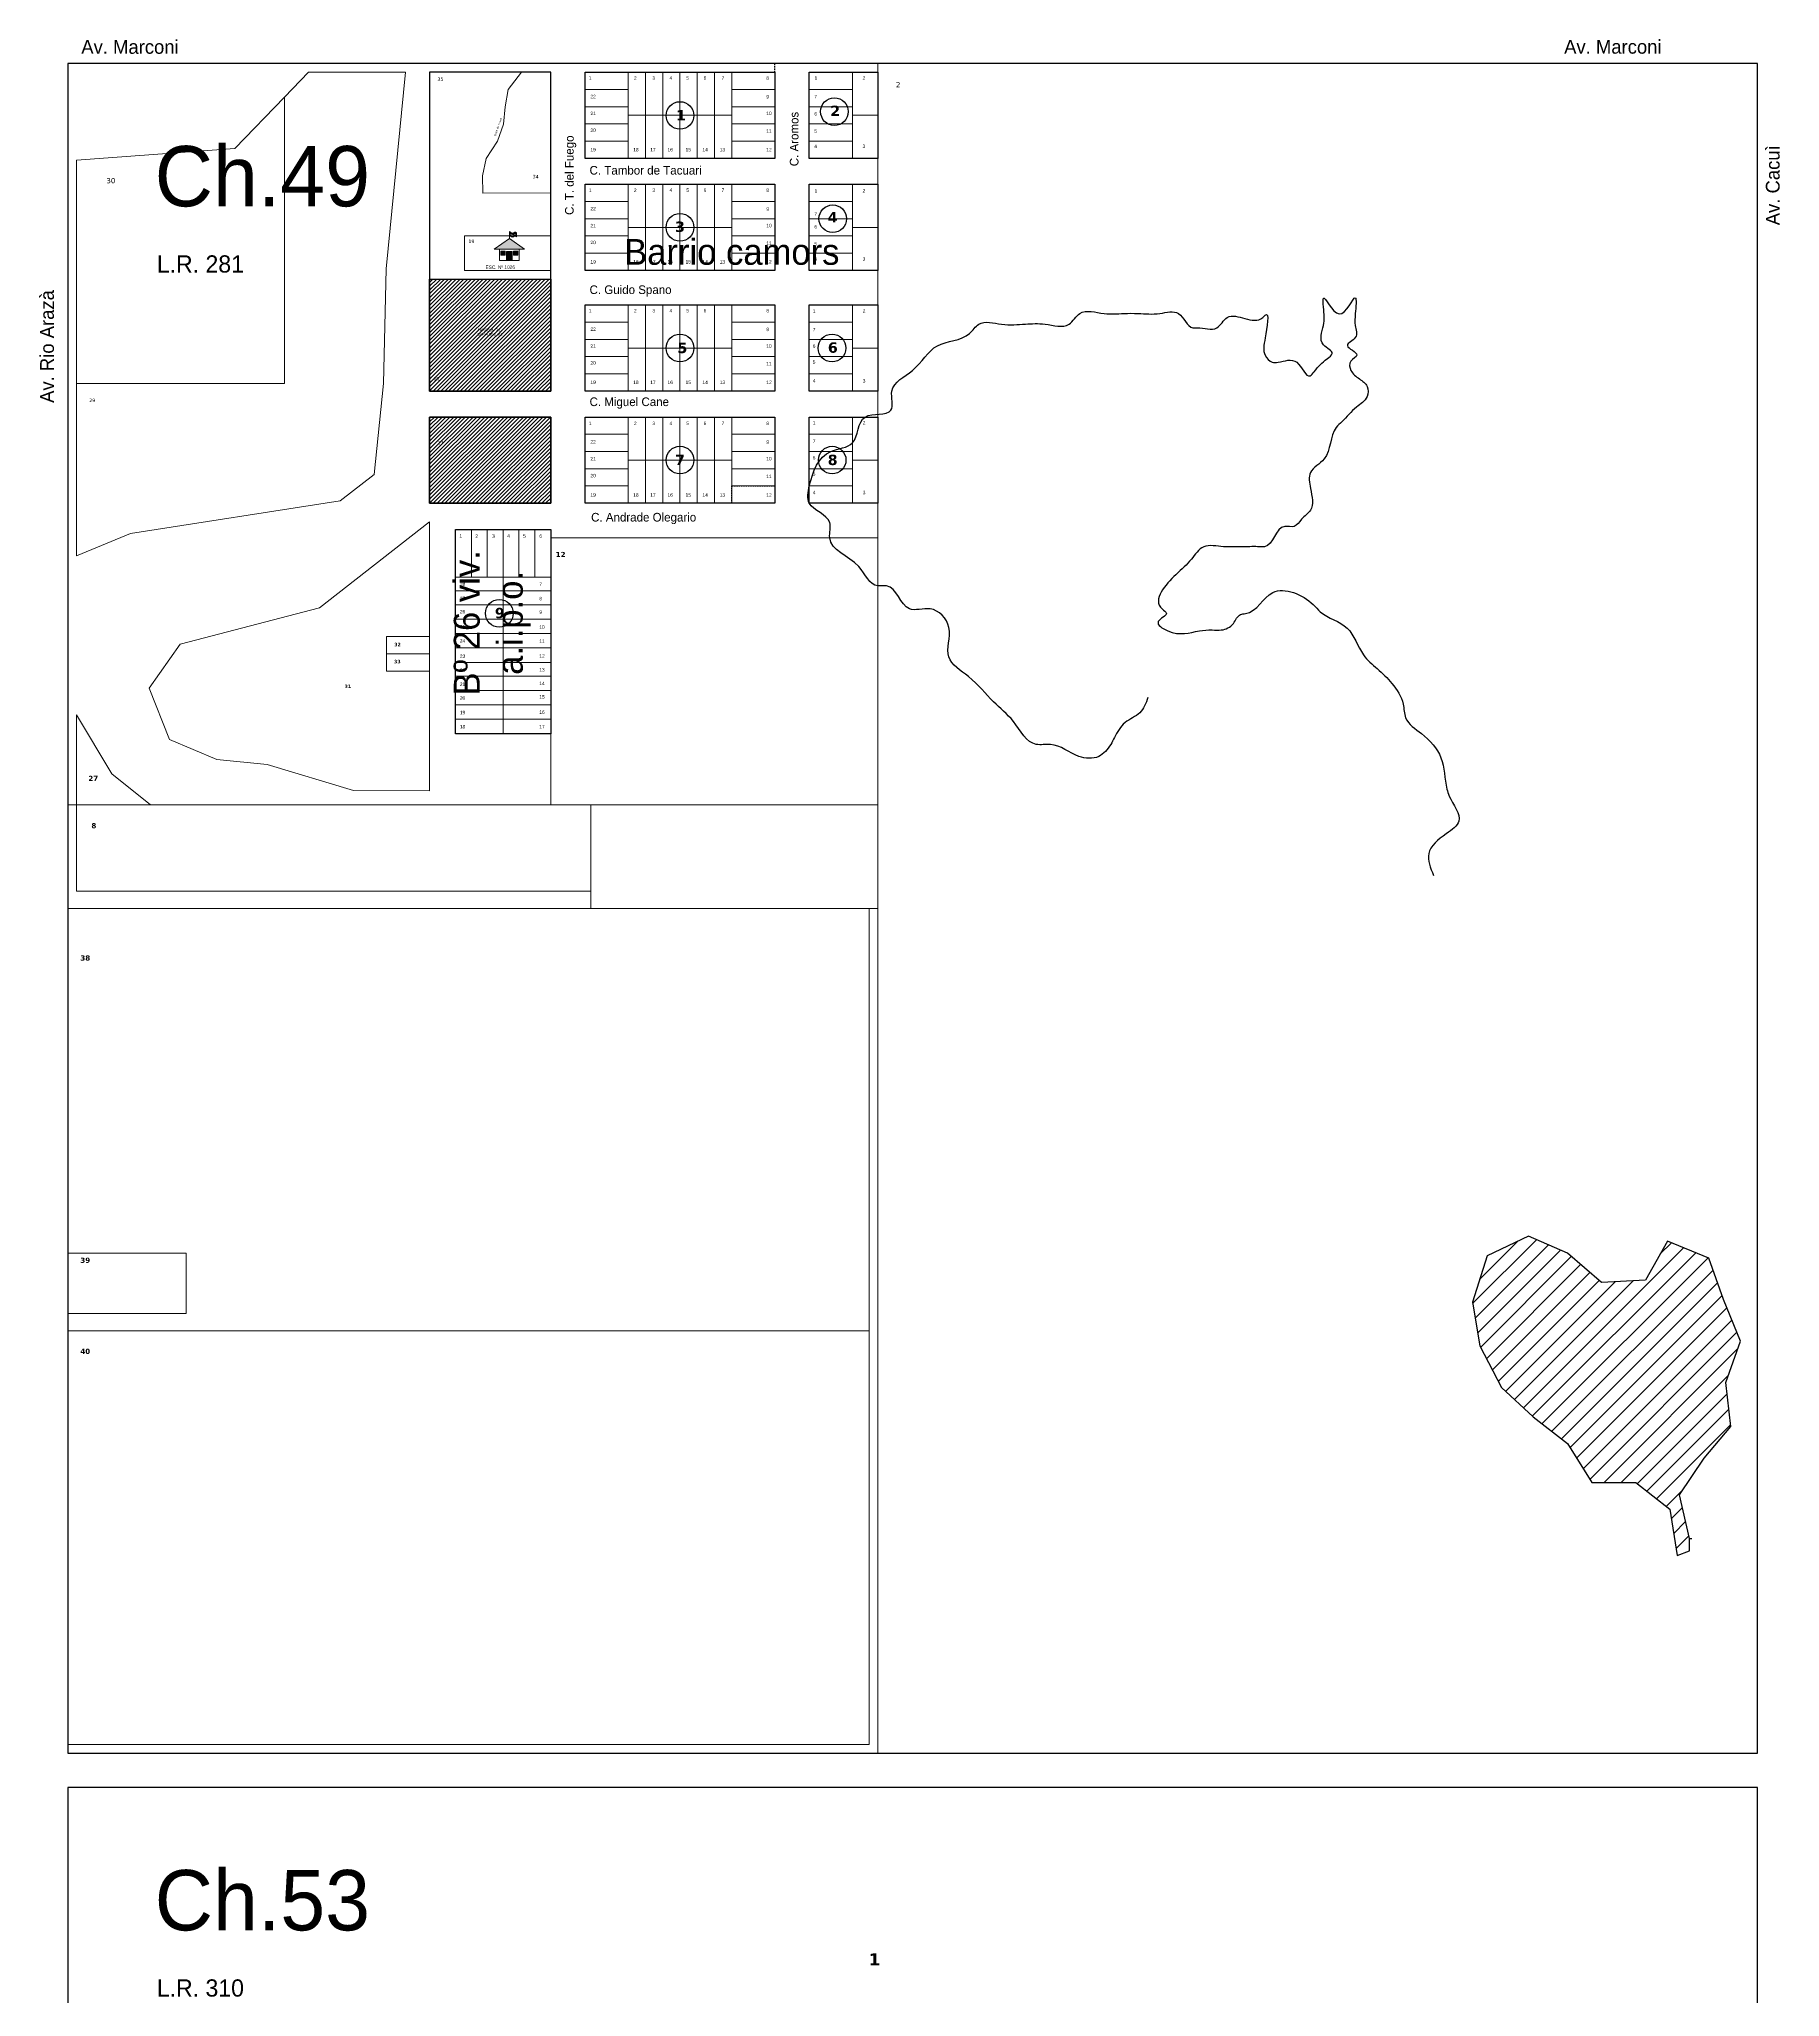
# Model space of a CAD drawing. Header units: millimetres. Extents: x 0 to 6558, y 60 to 10727.
# Drawn here: x 183 to 1193, y 5274 to 6409 of the extents above; entities that cross this region are included whole.
import ezdxf

# ---------------------------------------------------------------- set-up
doc = ezdxf.new("R2010")
doc.units = ezdxf.units.MM
doc.linetypes.add('ACAD_ISO03W100', pattern=[30, 12, -18])
doc.linetypes.add('JIS_02_0.7', pattern=[1.35, 0.75, -0.6])
for name, color, linetype, lineweight in [('0 LAGUNA', 140, 'Continuous', 30), ('0 NOMBRE DE BARRIOS', 251, 'Continuous', 35), ('0 N° CHACRAS', 253, 'Continuous', 35), ('0 N° DE PARCELA', 255, 'Continuous', 25), ('0 SIG - PARCELAS', 252, 'Continuous', 18), ('EQUIPAMIENTOS', 10, 'Continuous', 18), ('parcelas proyectadas anegabbles', 251, 'ACAD_ISO03W100', 30)]:
    doc.layers.add(name, color=color, linetype=linetype, lineweight=lineweight)
for name, color, linetype in [('0 NOMBRE DE CALLES', 255, 'Continuous'), ('0 N° DE MANZANA', 255, 'Continuous'), ('0 Nº DE LOTE', 251, 'Continuous'), ('0 SIG - CHACRAS', 253, 'Continuous'), ('0 SIG - MANZANAS', 253, 'Continuous'), ('TERRENO MUNICIPAL', 10, 'Continuous')]:
    doc.layers.add(name, color=color, linetype=linetype)
doc.styles.get("Standard").update_dxf_attribs({"font": 'arial.ttf'})
doc.styles.add('STYLE1', font='arial.ttf')
pattern_1 = [(45, (-322.4474, 5693.1154), (-1.122532, 1.122532), [])]

# ---------------------------------------------------------------- blocks, each defined once
blk = doc.blocks.new('ESCUELA')
at = {"linetype": 'Continuous'}
blk.add_hatch(color=256, dxfattribs=at).paths.add_polyline_path([(15.5, 33.6), (-29.1, 64.4), (-73.8, 33.6)])
h = blk.add_hatch(color=130, dxfattribs=at)
edge = h.paths.add_edge_path()
edge.add_spline(control_points=[(-7.8, 81.5), (-10.1, 82.8), (-13.9, 84.9), (-19.3, 77.2), (-24.9, 81.8), (-29.1, 85.3)], knot_values=[0, 0, 0, 0, 2.102185, 3.349937, 7.23201, 7.23201, 7.23201, 7.23201], degree=3, periodic=0)
edge.add_line((-29.1, 85.3), (-29.1, 81.5))
edge.add_spline(control_points=[(-29.1, 81.5), (-24.9, 78), (-19.3, 73.4), (-13.9, 81.1), (-10.1, 79), (-7.8, 77.7)], knot_values=[0, 0, 0, 0, 3.882072, 5.129825, 7.23201, 7.23201, 7.23201, 7.23201], degree=3, periodic=0)
edge.add_line((-7.8, 77.7), (-7.8, 81.5))
edge = h.paths.add_edge_path()
edge.add_spline(control_points=[(-7.8, 73.4), (-10.1, 74.7), (-13.9, 76.8), (-19.3, 69.1), (-24.9, 73.7), (-29.1, 77.2)], knot_values=[0, 0, 0, 0, 2.102185, 3.349937, 7.23201, 7.23201, 7.23201, 7.23201], degree=3, periodic=0)
edge.add_line((-29.1, 77.2), (-29.1, 73.8))
edge.add_spline(control_points=[(-29.1, 73.8), (-24.9, 70.3), (-19.3, 65.7), (-13.9, 73.5), (-10.1, 71.3), (-7.8, 70)], knot_values=[0, 0, 0, 0, 3.882072, 5.129825, 7.23201, 7.23201, 7.23201, 7.23201], degree=3, periodic=0)
edge.add_line((-7.8, 70), (-7.8, 73.4))
h = blk.add_hatch(color=256, dxfattribs=at)
h.paths.add_polyline_path([(-53.8, 27.3), (-53.8, 16.3), (-41.6, 16.3), (-41.6, 27.3)])
h.paths.add_polyline_path([(-21.1, 26.9), (-37.1, 26.9), (-37.1, 0), (-21.1, 0)])
h.paths.add_polyline_path([(-4.4, 27.3), (-16.7, 27.3), (-16.7, 16.3), (-4.4, 16.3)])
for p, q in [((-29.1, 64.4), (-73.8, 33.6)), ((-29.1, 64.4), (-29.1, 85.3)), ((-29.1, 64.4), (15.5, 33.6)), ((-73.8, 33.6), (15.5, 33.6))]:
    blk.add_line(p, q, dxfattribs=at)
at = {"color": 130, "linetype": 'Continuous'}
blk.add_line((-7.8, 81.5), (-7.8, 70), dxfattribs=at)
at = {"linetype": 'Continuous'}
blk.add_lwpolyline([(0, 33.6), (0, 0), (-58.2, 0), (-58.2, 33.6)], dxfattribs=at)
for points in [[(-53.8, 27.3), (-41.6, 27.3), (-41.6, 16.3), (-53.8, 16.3)], [(-37.1, 26.9), (-21.1, 26.9), (-21.1, 0), (-37.1, 0)], [(-4.4, 27.3), (-16.7, 27.3), (-16.7, 16.3), (-4.4, 16.3)]]:
    blk.add_lwpolyline(points, close=True, dxfattribs=at)
at = {"color": 130, "linetype": 'Continuous'}
for points in [[(-29.1, 85.3), (-17.4, 80.6), (-14.4, 83.2), (-7.8, 81.5)], [(-29.1, 81.5), (-17.4, 76.8), (-14.4, 79.4), (-7.8, 77.7)], [(-29.1, 77.2), (-17.4, 72.5), (-14.4, 75.1), (-7.8, 73.4)], [(-29.1, 73.8), (-17.4, 69.1), (-14.4, 71.8), (-7.8, 70)]]:
    blk.add_spline(points, degree=3, dxfattribs=at)

msp = doc.modelspace()

# ---------------------------------------------------------------- hatches: boundary and pattern name
at = {"layer": '0 LAGUNA'}
h = msp.add_hatch(dxfattribs=at)
h.set_pattern_fill('JIS_WOOD', color=256, scale=10, style=0)
h.set_pattern_definition([(45, (-1248.972, -257.768), (-5, 5), [])])
h.paths.add_polyline_path([(1161.595, 5630.054), (1170.08, 5654.095), (1160.181, 5678.135), (1151.696, 5702.176), (1127.656, 5712.075), (1114.928, 5689.448), (1089.474, 5688.034), (1069.676, 5705.004), (1047.05, 5714.903), (1023.009, 5703.59), (1014.524, 5676.721), (1018.767, 5651.266), (1031.494, 5627.226), (1049.878, 5610.256), (1069.676, 5594.701), (1083.817, 5572.075), (1109.272, 5572.075), (1129.07, 5556.519), (1133.312, 5529.65), (1140.383, 5532.479), (1140.383, 5539.549), (1134.726, 5565.004), (1148.868, 5586.216), (1164.423, 5604.6)])
at = {"layer": 'TERRENO MUNICIPAL'}
h = msp.add_hatch(dxfattribs=at)
h.set_pattern_fill('ANSI31', color=256, scale=0.5)
h.set_pattern_definition(pattern_1)
h.paths.add_polyline_path([(409.779, 6270.105), (479.979, 6270.105), (479.979, 6205.105), (409.779, 6205.105)])
h = msp.add_hatch(dxfattribs=at)
h.set_pattern_fill('ANSI31', color=256, scale=0.5)
h.set_pattern_definition(pattern_1)
h.paths.add_polyline_path([(409.779, 6190.105), (479.979, 6190.105), (479.979, 6140.105), (409.779, 6140.105)])

# ---------------------------------------------------------------- linework, layer by layer
at = {"layer": '0 LAGUNA'}
msp.add_lwpolyline([(1140.383, 5539.549), (1134.726, 5565.004), (1148.868, 5586.216), (1164.423, 5604.6), (1161.595, 5630.054), (1170.08, 5654.095), (1160.181, 5678.135), (1151.696, 5702.176), (1127.656, 5712.075), (1114.928, 5689.448), (1089.474, 5688.034), (1069.676, 5705.004), (1047.05, 5714.903), (1023.009, 5703.59), (1014.524, 5676.721), (1018.767, 5651.266), (1031.494, 5627.226), (1049.878, 5610.256), (1069.676, 5594.701), (1083.817, 5572.075), (1109.272, 5572.075), (1129.07, 5556.519), (1133.312, 5529.65), (1140.383, 5532.479), (1140.383, 5539.549), (1141.797, 5539.549)], dxfattribs=at)
msp.add_lwpolyline([(1140.383, 5539.549), (1134.726, 5565.004), (1148.868, 5586.216), (1164.423, 5604.6), (1161.595, 5630.054), (1170.08, 5654.095), (1160.181, 5678.135), (1151.696, 5702.176), (1127.656, 5712.075), (1114.928, 5689.448), (1089.474, 5688.034), (1069.676, 5705.004), (1047.05, 5714.903), (1023.009, 5703.59), (1014.524, 5676.721), (1018.767, 5651.266), (1031.494, 5627.226), (1049.878, 5610.256), (1069.676, 5594.701), (1083.817, 5572.075), (1109.272, 5572.075), (1129.07, 5556.519), (1133.312, 5529.65), (1140.383, 5532.479), (1140.383, 5539.549), (1141.797, 5539.549)], dxfattribs=at)
msp.add_spline([(826.353, 6027.442), (821.711, 6018.565), (813.076, 6012.816), (806.933, 6004.189), (804.779, 6000.177), (797.802, 5993.2), (786.378, 5993.2), (769.88, 6000.177), (761.632, 6000.177), (748.312, 6013.497), (736.894, 6024.915), (722.307, 6039.502), (710.89, 6050.919), (710.89, 6068.021), (700.097, 6078.815), (688.027, 6078.815), (674.715, 6092.127), (669.779, 6092.127), (658.608, 6103.298), (641.801, 6120.105), (641.801, 6128.891), (629.979, 6140.105), (629.979, 6150.105), (642.479, 6170.105), (654.979, 6175.105), (662.379, 6190.105), (677.319, 6194), (677.875, 6205.105), (689.863, 6217.093), (704.227, 6231.457), (722.926, 6238.583), (728.318, 6243.975), (741.482, 6243.975), (755.286, 6243.975), (766.708, 6243.975), (780.667, 6243.975), (786.85, 6250.158), (800.972, 6250.158), (812.393, 6250.158), (820.642, 6250.158), (833.333, 6250.158), (844.119, 6250.158), (852.446, 6241.831), (854.906, 6241.831), (866.328, 6241.831), (872.314, 6247.818), (892.978, 6247.818), (894.384, 6249.225), (894.384, 6236.047), (894.384, 6225.902), (898.438, 6221.848), (901.861, 6221.848), (912.648, 6221.848), (920.451, 6214.044), (922.799, 6216.392), (930.411, 6224.004), (933.265, 6226.858), (928.152, 6231.97), (928.152, 6243.145), (928.152, 6253.924), (928.152, 6258.997), (937.232, 6249.917), (946.632, 6259.318), (946.632, 6250.12), (946.632, 6243.145), (946.632, 6236.171), (942.034, 6231.573), (947.583, 6226.025), (944.096, 6222.538), (944.096, 6217.149), (949.012, 6212.233), (953.451, 6207.794), (953.451, 6201.932), (947.348, 6195.828), (938.785, 6187.265), (935.613, 6184.094), (928.55, 6165.79), (920.622, 6157.862), (920.622, 6148.671), (920.622, 6135.99), (915.387, 6130.755), (911.264, 6126.632), (905.707, 6126.632), (893.895, 6114.82), (891.113, 6114.82), (882.23, 6114.82), (875.884, 6114.82), (870.174, 6114.82), (858.752, 6114.82), (851.58, 6107.648), (842.567, 6098.635), (834.554, 6078.742), (837.092, 6076.204), (832.377, 6071.49), (837.824, 6066.043), (856.226, 6066.043), (863.637, 6066.588), (868.916, 6066.588), (875.906, 6070.31), (880.069, 6075.565), (882.992, 6076.077), (898.739, 6088.236), (922.216, 6081.262), (926.339, 6077.139), (941.911, 6067.623), (951.394, 6052.084), (959.322, 6044.156), (967.884, 6035.594), (974.355, 6023.562), (975.822, 6015.625), (985.02, 6006.427), (996.265, 5992.488), (999.77, 5974.325), (1001.085, 5970.239), (1006.711, 5955.657), (999.416, 5948.362), (989.205, 5936.862), (992.034, 5924.135)], degree=3, dxfattribs=at)
msp.add_spline([(826.353, 6027.442), (821.711, 6018.565), (813.076, 6012.816), (806.933, 6004.189), (804.779, 6000.177), (797.802, 5993.2), (786.378, 5993.2), (769.88, 6000.177), (761.632, 6000.177), (748.312, 6013.497), (736.894, 6024.915), (722.307, 6039.502), (710.89, 6050.919), (710.89, 6068.021), (700.097, 6078.815), (688.027, 6078.815), (674.715, 6092.127), (669.779, 6092.127), (658.608, 6103.298), (641.801, 6120.105), (641.801, 6128.891), (629.979, 6140.105), (629.979, 6150.105), (642.479, 6170.105), (654.979, 6175.105), (662.379, 6190.105), (677.319, 6194), (677.875, 6205.105), (689.863, 6217.093), (704.227, 6231.457), (722.926, 6238.583), (728.318, 6243.975), (741.482, 6243.975), (755.286, 6243.975), (766.708, 6243.975), (780.667, 6243.975), (786.85, 6250.158), (800.972, 6250.158), (812.393, 6250.158), (820.642, 6250.158), (833.333, 6250.158), (844.119, 6250.158), (852.446, 6241.831), (854.906, 6241.831), (866.328, 6241.831), (872.314, 6247.818), (892.978, 6247.818), (894.384, 6249.225), (894.384, 6236.047), (894.384, 6225.902), (898.438, 6221.848), (901.861, 6221.848), (912.648, 6221.848), (920.451, 6214.044), (922.799, 6216.392), (930.411, 6224.004), (933.265, 6226.858), (928.152, 6231.97), (928.152, 6243.145), (928.152, 6253.924), (928.152, 6258.997), (937.232, 6249.917), (946.632, 6259.318), (946.632, 6250.12), (946.632, 6243.145), (946.632, 6236.171), (942.034, 6231.573), (947.583, 6226.025), (944.096, 6222.538), (944.096, 6217.149), (949.012, 6212.233), (953.451, 6207.794), (953.451, 6201.932), (947.348, 6195.828), (938.785, 6187.265), (935.613, 6184.094), (928.55, 6165.79), (920.622, 6157.862), (920.622, 6148.671), (920.622, 6135.99), (915.387, 6130.755), (911.264, 6126.632), (905.707, 6126.632), (893.895, 6114.82), (891.113, 6114.82), (882.23, 6114.82), (875.884, 6114.82), (870.174, 6114.82), (858.752, 6114.82), (851.58, 6107.648), (842.567, 6098.635), (834.554, 6078.742), (837.092, 6076.204), (832.377, 6071.49), (837.824, 6066.043), (856.226, 6066.043), (863.637, 6066.588), (868.916, 6066.588), (875.906, 6070.31), (880.069, 6075.565), (882.992, 6076.077), (898.739, 6088.236), (922.216, 6081.262), (926.339, 6077.139), (941.911, 6067.623), (951.394, 6052.084), (959.322, 6044.156), (967.884, 6035.594), (974.355, 6023.562), (975.822, 6015.625), (985.02, 6006.427), (996.265, 5992.488), (999.77, 5974.325), (1001.085, 5970.239), (1006.711, 5955.657), (999.416, 5948.362), (989.205, 5936.862), (992.034, 5924.135)], degree=3, dxfattribs=at)
msp.add_spline([(826.353, 6027.442), (821.711, 6018.565), (813.076, 6012.816), (806.933, 6004.189), (804.779, 6000.177), (797.802, 5993.2), (786.378, 5993.2), (769.88, 6000.177), (761.632, 6000.177), (748.312, 6013.497), (736.894, 6024.915), (722.307, 6039.502), (710.89, 6050.919), (710.89, 6068.021), (700.097, 6078.815), (688.027, 6078.815), (674.715, 6092.127), (669.779, 6092.127), (658.608, 6103.298), (641.801, 6120.105), (641.801, 6128.891), (629.979, 6140.105), (629.979, 6150.105), (642.479, 6170.105), (654.979, 6175.105), (662.379, 6190.105), (677.319, 6194), (677.875, 6205.105), (689.863, 6217.093), (704.227, 6231.457), (722.926, 6238.583), (728.318, 6243.975), (741.482, 6243.975), (755.286, 6243.975), (766.708, 6243.975), (780.667, 6243.975), (786.85, 6250.158), (800.972, 6250.158), (812.393, 6250.158), (820.642, 6250.158), (833.333, 6250.158), (844.119, 6250.158), (852.446, 6241.831), (854.906, 6241.831), (866.328, 6241.831), (872.314, 6247.818), (892.978, 6247.818), (894.384, 6249.225), (894.384, 6236.047), (894.384, 6225.902), (898.438, 6221.848), (901.861, 6221.848), (912.648, 6221.848), (920.451, 6214.044), (922.799, 6216.392), (930.411, 6224.004), (933.265, 6226.858), (928.152, 6231.97), (928.152, 6243.145), (928.152, 6253.924), (928.152, 6258.997), (937.232, 6249.917), (946.632, 6259.318), (946.632, 6250.12), (946.632, 6243.145), (946.632, 6236.171), (942.034, 6231.573), (947.583, 6226.025), (944.096, 6222.538), (944.096, 6217.149), (949.012, 6212.233), (953.451, 6207.794), (953.451, 6201.932), (947.348, 6195.828), (938.785, 6187.265), (935.613, 6184.094), (928.55, 6165.79), (920.622, 6157.862), (920.622, 6148.671), (920.622, 6135.99), (915.387, 6130.755), (911.264, 6126.632), (905.707, 6126.632), (893.895, 6114.82), (891.113, 6114.82), (882.23, 6114.82), (875.884, 6114.82), (870.174, 6114.82), (858.752, 6114.82), (851.58, 6107.648), (842.567, 6098.635), (834.554, 6078.742), (837.092, 6076.204), (832.377, 6071.49), (837.824, 6066.043), (856.226, 6066.043), (863.637, 6066.588), (868.916, 6066.588), (875.906, 6070.31), (880.069, 6075.565), (882.992, 6076.077), (898.739, 6088.236), (922.216, 6081.262), (926.339, 6077.139), (941.911, 6067.623), (951.394, 6052.084), (959.322, 6044.156), (967.884, 6035.594), (974.355, 6023.562), (975.822, 6015.625), (985.02, 6006.427), (996.265, 5992.488), (999.77, 5974.325), (1001.085, 5970.239), (1006.711, 5955.657), (999.416, 5948.362), (989.205, 5936.862), (992.034, 5924.135)], degree=3, dxfattribs=at)
msp.add_spline([(826.353, 6027.442), (821.711, 6018.565), (813.076, 6012.816), (806.933, 6004.189), (804.779, 6000.177), (797.802, 5993.2), (786.378, 5993.2), (769.88, 6000.177), (761.632, 6000.177), (748.312, 6013.497), (736.894, 6024.915), (722.307, 6039.502), (710.89, 6050.919), (710.89, 6068.021), (700.097, 6078.815), (688.027, 6078.815), (674.715, 6092.127), (669.779, 6092.127), (658.608, 6103.298), (641.801, 6120.105), (641.801, 6128.891), (629.979, 6140.105), (629.979, 6150.105), (642.479, 6170.105), (654.979, 6175.105), (662.379, 6190.105), (677.319, 6194), (677.875, 6205.105), (689.863, 6217.093), (704.227, 6231.457), (722.926, 6238.583), (728.318, 6243.975), (741.482, 6243.975), (755.286, 6243.975), (766.708, 6243.975), (780.667, 6243.975), (786.85, 6250.158), (800.972, 6250.158), (812.393, 6250.158), (820.642, 6250.158), (833.333, 6250.158), (844.119, 6250.158), (852.446, 6241.831), (854.906, 6241.831), (866.328, 6241.831), (872.314, 6247.818), (892.978, 6247.818), (894.384, 6249.225), (894.384, 6236.047), (894.384, 6225.902), (898.438, 6221.848), (901.861, 6221.848), (912.648, 6221.848), (920.451, 6214.044), (922.799, 6216.392), (930.411, 6224.004), (933.265, 6226.858), (928.152, 6231.97), (928.152, 6243.145), (928.152, 6253.924), (928.152, 6258.997), (937.232, 6249.917), (946.632, 6259.318), (946.632, 6250.12), (946.632, 6243.145), (946.632, 6236.171), (942.034, 6231.573), (947.583, 6226.025), (944.096, 6222.538), (944.096, 6217.149), (949.012, 6212.233), (953.451, 6207.794), (953.451, 6201.932), (947.348, 6195.828), (938.785, 6187.265), (935.613, 6184.094), (928.55, 6165.79), (920.622, 6157.862), (920.622, 6148.671), (920.622, 6135.99), (915.387, 6130.755), (911.264, 6126.632), (905.707, 6126.632), (893.895, 6114.82), (891.113, 6114.82), (882.23, 6114.82), (875.884, 6114.82), (870.174, 6114.82), (858.752, 6114.82), (851.58, 6107.648), (842.567, 6098.635), (834.554, 6078.742), (837.092, 6076.204), (832.377, 6071.49), (837.824, 6066.043), (856.226, 6066.043), (863.637, 6066.588), (868.916, 6066.588), (875.906, 6070.31), (880.069, 6075.565), (882.992, 6076.077), (898.739, 6088.236), (922.216, 6081.262), (926.339, 6077.139), (941.911, 6067.623), (951.394, 6052.084), (959.322, 6044.156), (967.884, 6035.594), (974.355, 6023.562), (975.822, 6015.625), (985.02, 6006.427), (996.265, 5992.488), (999.77, 5974.325), (1001.085, 5970.239), (1006.711, 5955.657), (999.416, 5948.362), (989.205, 5936.862), (992.034, 5924.135)], degree=3, dxfattribs=at)
at = {"layer": '0 N° DE MANZANA'}
for centre in [(554.979, 6365.009), (644.536, 6367.234), (554.979, 6300.105), (643.578, 6305.105), (554.979, 6230.105), (643.143, 6230.105), (554.979, 6165.105), (643.254, 6165.105), (450.197, 6076.243)]:
    msp.add_circle(centre, 8, dxfattribs=at)
at = {"layer": '0 SIG - CHACRAS'}
msp.add_lwpolyline([(199.979, 5415.105), (1179.979, 5415.105), (1179.979, 6395.105), (199.979, 6395.105)], close=True, dxfattribs=at)
msp.add_lwpolyline([(1179.979, 4726.868), (1179.979, 5395.105), (199.979, 5395.105), (199.979, 4415.105)], dxfattribs=at)
at = {"layer": '0 SIG - MANZANAS'}
msp.add_line((603.565, 6395.105), (493.565, 6395.105), dxfattribs=at)
for points in [[(479.979, 6275.105), (479.979, 6295.105), (479.979, 6295.105), (479.979, 6390.105), (409.779, 6390.105), (409.779, 6275.105), (409.779, 6205.105), (479.979, 6205.105), (479.979, 6275.105)], [(499.979, 6390.105), (609.979, 6390.105), (609.979, 6340.105), (499.979, 6340.105)], [(629.979, 6390.105), (669.779, 6390.105), (669.779, 6340.105), (629.979, 6340.105)], [(499.979, 6325.105), (609.979, 6325.105), (609.979, 6275.105), (499.979, 6275.105)], [(629.979, 6325.105), (669.779, 6325.105), (669.779, 6275.105), (629.979, 6275.105)], [(499.979, 6255.105), (609.979, 6255.105), (609.979, 6205.105), (499.979, 6205.105)], [(629.979, 6255.105), (669.779, 6255.105), (669.779, 6205.105), (629.979, 6205.105)], [(409.779, 6140.105), (479.979, 6140.105), (479.979, 6190.105), (409.779, 6190.105)], [(499.979, 6190.105), (609.979, 6190.105), (609.979, 6140.105), (499.979, 6140.105)], [(629.979, 6190.105), (669.779, 6190.105), (669.779, 6140.105), (629.979, 6140.105)]]:
    msp.add_lwpolyline(points, close=True, dxfattribs=at)
at = {"layer": '0 SIG - MANZANAS', "color": 0}
msp.add_lwpolyline([(424.779, 6124.799), (479.979, 6124.799), (479.979, 6006.399), (424.779, 6006.399)], close=True, dxfattribs=at)
at = {"layer": '0 SIG - PARCELAS'}
for p, q in [((603.565, 6255.105), (578.565, 6255.105)), ((603.565, 6255.105), (578.565, 6255.105)), ((603.565, 6190.105), (578.565, 6190.105)), ((603.565, 6190.105), (578.565, 6190.105)), ((603.565, 6190.105), (578.565, 6190.105))]:
    msp.add_line(p, q, dxfattribs=at)
for points in [[(669.779, 6395.105), (1179.979, 6395.105), (1179.979, 5415.105), (669.779, 5415.105)], [(204.979, 6109.665), (236.391, 6122.623), (357.814, 6141.492), (377.585, 6156.727), (382.989, 6209.622), (384.556, 6276.103), (395.8, 6390.105), (339.587, 6390.105), (325.639, 6375.636), (325.639, 6209.605), (204.979, 6209.605)], [(440.639, 6319.996), (479.979, 6320.105), (479.979, 6390.105), (463.079, 6390.105), (455.391, 6380.03), (453.501, 6370.017), (452.669, 6360.042), (449.23, 6350.015), (442.492, 6339.977), (440.447, 6329.994)], [(499.979, 6380.105), (524.979, 6380.105), (524.979, 6390.105), (499.979, 6390.105)], [(524.979, 6365.105), (534.979, 6365.105), (534.979, 6390.105), (524.979, 6390.105)], [(534.979, 6365.105), (544.979, 6365.105), (544.979, 6390.105), (534.979, 6390.105)], [(544.979, 6365.105), (554.979, 6365.105), (554.979, 6390.105), (544.979, 6390.105)], [(564.979, 6365.105), (554.979, 6365.105), (554.979, 6390.105), (564.979, 6390.105)], [(574.979, 6365.105), (564.979, 6365.105), (564.979, 6390.105), (574.979, 6390.105)], [(584.979, 6365.105), (574.979, 6365.105), (574.979, 6390.105), (584.979, 6390.105)], [(609.979, 6380.105), (584.979, 6380.105), (584.979, 6390.105), (609.979, 6390.105)], [(629.979, 6380.105), (654.979, 6380.105), (654.979, 6390.105), (629.979, 6390.105)], [(654.979, 6365.105), (669.779, 6365.105), (669.779, 6390.105), (654.979, 6390.105)], [(325.639, 6375.636), (296.835, 6345.757), (204.979, 6339.065), (204.979, 6209.605), (325.639, 6209.605)], [(499.979, 6370.105), (524.979, 6370.105), (524.979, 6380.105), (499.979, 6380.105)], [(609.979, 6370.105), (584.979, 6370.105), (584.979, 6380.105), (609.979, 6380.105)], [(629.979, 6370.105), (654.979, 6370.105), (654.979, 6380.105), (629.979, 6380.105)], [(499.979, 6360.105), (524.979, 6360.105), (524.979, 6370.105), (499.979, 6370.105)], [(499.979, 6350.105), (524.979, 6350.105), (524.979, 6360.105), (499.979, 6360.105)], [(524.979, 6340.105), (534.979, 6340.105), (534.979, 6365.105), (524.979, 6365.105)], [(534.979, 6340.105), (544.979, 6340.105), (544.979, 6365.105), (534.979, 6365.105)], [(544.979, 6340.105), (554.979, 6340.105), (554.979, 6365.105), (544.979, 6365.105)], [(564.979, 6340.105), (554.979, 6340.105), (554.979, 6365.105), (564.979, 6365.105)], [(574.979, 6340.105), (564.979, 6340.105), (564.979, 6365.105), (574.979, 6365.105)], [(584.979, 6340.105), (574.979, 6340.105), (574.979, 6365.105), (584.979, 6365.105)], [(609.979, 6360.105), (584.979, 6360.105), (584.979, 6370.105), (609.979, 6370.105)], [(609.979, 6350.105), (584.979, 6350.105), (584.979, 6360.105), (609.979, 6360.105)], [(629.979, 6360.105), (654.979, 6360.105), (654.979, 6370.105), (629.979, 6370.105)], [(629.979, 6350.105), (654.979, 6350.105), (654.979, 6360.105), (629.979, 6360.105)], [(654.979, 6340.105), (669.779, 6340.105), (669.779, 6365.105), (654.979, 6365.105)], [(499.979, 6340.105), (524.979, 6340.105), (524.979, 6350.105), (499.979, 6350.105)], [(609.979, 6340.105), (584.979, 6340.105), (584.979, 6350.105), (609.979, 6350.105)], [(629.979, 6340.105), (654.979, 6340.105), (654.979, 6350.105), (629.979, 6350.105)], [(499.979, 6315.105), (524.979, 6315.105), (524.979, 6325.105), (499.979, 6325.105)], [(524.979, 6300.105), (534.979, 6300.105), (534.979, 6325.105), (524.979, 6325.105)], [(534.979, 6300.105), (544.979, 6300.105), (544.979, 6325.105), (534.979, 6325.105)], [(544.979, 6300.105), (554.979, 6300.105), (554.979, 6325.105), (544.979, 6325.105)], [(564.979, 6300.105), (554.979, 6300.105), (554.979, 6325.105), (564.979, 6325.105)], [(574.979, 6300.105), (564.979, 6300.105), (564.979, 6325.105), (574.979, 6325.105)], [(584.979, 6300.105), (574.979, 6300.105), (574.979, 6325.105), (584.979, 6325.105)], [(609.979, 6315.105), (584.979, 6315.105), (584.979, 6325.105), (609.979, 6325.105)], [(629.979, 6315.105), (654.979, 6315.105), (654.979, 6325.105), (629.979, 6325.105)], [(654.979, 6300.105), (669.779, 6300.105), (669.779, 6325.105), (654.979, 6325.105)], [(499.979, 6305.105), (524.979, 6305.105), (524.979, 6315.105), (499.979, 6315.105)], [(609.979, 6305.105), (584.979, 6305.105), (584.979, 6315.105), (609.979, 6315.105)], [(629.979, 6305.105), (654.979, 6305.105), (654.979, 6315.105), (629.979, 6315.105)], [(499.979, 6295.105), (524.979, 6295.105), (524.979, 6305.105), (499.979, 6305.105)], [(609.979, 6295.105), (584.979, 6295.105), (584.979, 6305.105), (609.979, 6305.105)], [(629.979, 6295.105), (654.979, 6295.105), (654.979, 6305.105), (629.979, 6305.105)], [(479.979, 6295.105), (429.979, 6295.105), (429.979, 6275.105), (479.979, 6275.105)], [(499.979, 6285.105), (524.979, 6285.105), (524.979, 6295.105), (499.979, 6295.105)], [(524.979, 6275.105), (534.979, 6275.105), (534.979, 6300.105), (524.979, 6300.105)], [(534.979, 6275.105), (544.979, 6275.105), (544.979, 6300.105), (534.979, 6300.105)], [(544.979, 6275.105), (554.979, 6275.105), (554.979, 6300.105), (544.979, 6300.105)], [(564.979, 6275.105), (554.979, 6275.105), (554.979, 6300.105), (564.979, 6300.105)], [(574.979, 6275.105), (564.979, 6275.105), (564.979, 6300.105), (574.979, 6300.105)], [(584.979, 6275.105), (574.979, 6275.105), (574.979, 6300.105), (584.979, 6300.105)], [(609.979, 6285.105), (584.979, 6285.105), (584.979, 6295.105), (609.979, 6295.105)], [(629.979, 6285.105), (654.979, 6285.105), (654.979, 6295.105), (629.979, 6295.105)], [(654.979, 6275.105), (669.779, 6275.105), (669.779, 6300.105), (654.979, 6300.105)], [(499.979, 6275.105), (524.979, 6275.105), (524.979, 6285.105), (499.979, 6285.105)], [(609.979, 6275.105), (584.979, 6275.105), (584.979, 6285.105), (609.979, 6285.105)], [(629.979, 6275.105), (654.979, 6275.105), (654.979, 6285.105), (629.979, 6285.105)], [(499.979, 6245.105), (524.979, 6245.105), (524.979, 6255.105), (499.979, 6255.105)], [(524.979, 6230.105), (534.979, 6230.105), (534.979, 6255.105), (524.979, 6255.105)], [(534.979, 6230.105), (544.979, 6230.105), (544.979, 6255.105), (534.979, 6255.105)], [(544.979, 6230.105), (554.979, 6230.105), (554.979, 6255.105), (544.979, 6255.105)], [(564.979, 6230.105), (554.979, 6230.105), (554.979, 6255.105), (564.979, 6255.105)], [(574.979, 6230.105), (564.979, 6230.105), (564.979, 6255.105), (574.979, 6255.105)], [(584.979, 6230.105), (574.979, 6230.105), (574.979, 6255.105), (584.979, 6255.105)], [(609.979, 6245.105), (584.979, 6245.105), (584.979, 6255.105), (609.979, 6255.105)], [(629.979, 6245.105), (654.979, 6245.105), (654.979, 6255.105), (629.979, 6255.105)], [(654.979, 6230.105), (669.779, 6230.105), (669.779, 6255.105), (654.979, 6255.105)], [(499.979, 6235.105), (524.979, 6235.105), (524.979, 6245.105), (499.979, 6245.105)], [(499.979, 6225.105), (524.979, 6225.105), (524.979, 6235.105), (499.979, 6235.105)], [(609.979, 6235.105), (584.979, 6235.105), (584.979, 6245.105), (609.979, 6245.105)], [(609.979, 6225.105), (584.979, 6225.105), (584.979, 6235.105), (609.979, 6235.105)], [(629.979, 6235.105), (654.979, 6235.105), (654.979, 6245.105), (629.979, 6245.105)], [(629.979, 6225.105), (654.979, 6225.105), (654.979, 6235.105), (629.979, 6235.105)], [(499.979, 6215.105), (524.979, 6215.105), (524.979, 6225.105), (499.979, 6225.105)], [(524.979, 6205.105), (534.979, 6205.105), (534.979, 6230.105), (524.979, 6230.105)], [(534.979, 6205.105), (544.979, 6205.105), (544.979, 6230.105), (534.979, 6230.105)], [(544.979, 6205.105), (554.979, 6205.105), (554.979, 6230.105), (544.979, 6230.105)], [(564.979, 6205.105), (554.979, 6205.105), (554.979, 6230.105), (564.979, 6230.105)], [(574.979, 6205.105), (564.979, 6205.105), (564.979, 6230.105), (574.979, 6230.105)], [(584.979, 6205.105), (574.979, 6205.105), (574.979, 6230.105), (584.979, 6230.105)], [(609.979, 6215.105), (584.979, 6215.105), (584.979, 6225.105), (609.979, 6225.105)], [(629.979, 6215.105), (654.979, 6215.105), (654.979, 6225.105), (629.979, 6225.105)], [(654.979, 6205.105), (669.779, 6205.105), (669.779, 6230.105), (654.979, 6230.105)], [(499.979, 6205.105), (524.979, 6205.105), (524.979, 6215.105), (499.979, 6215.105)], [(609.979, 6205.105), (584.979, 6205.105), (584.979, 6215.105), (609.979, 6215.105)], [(629.979, 6205.105), (654.979, 6205.105), (654.979, 6215.105), (629.979, 6215.105)], [(499.979, 6180.105), (524.979, 6180.105), (524.979, 6190.105), (499.979, 6190.105)], [(524.979, 6165.105), (534.979, 6165.105), (534.979, 6190.105), (524.979, 6190.105)], [(534.979, 6165.105), (544.979, 6165.105), (544.979, 6190.105), (534.979, 6190.105)], [(544.979, 6165.105), (554.979, 6165.105), (554.979, 6190.105), (544.979, 6190.105)], [(564.979, 6165.105), (554.979, 6165.105), (554.979, 6190.105), (564.979, 6190.105)], [(574.979, 6165.105), (564.979, 6165.105), (564.979, 6190.105), (574.979, 6190.105)], [(584.979, 6165.105), (574.979, 6165.105), (574.979, 6190.105), (584.979, 6190.105)], [(609.979, 6180.105), (584.979, 6180.105), (584.979, 6190.105), (609.979, 6190.105)], [(629.979, 6180.105), (654.979, 6180.105), (654.979, 6190.105), (629.979, 6190.105)], [(654.979, 6165.105), (669.779, 6165.105), (669.779, 6190.105), (654.979, 6190.105)], [(499.979, 6170.105), (524.979, 6170.105), (524.979, 6180.105), (499.979, 6180.105)], [(609.979, 6170.105), (584.979, 6170.105), (584.979, 6180.105), (609.979, 6180.105)], [(629.979, 6170.105), (654.979, 6170.105), (654.979, 6180.105), (629.979, 6180.105)], [(499.979, 6160.105), (524.979, 6160.105), (524.979, 6170.105), (499.979, 6170.105)], [(609.979, 6160.105), (584.979, 6160.105), (584.979, 6170.105), (609.979, 6170.105)], [(629.979, 6160.105), (654.979, 6160.105), (654.979, 6170.105), (629.979, 6170.105)], [(499.979, 6150.105), (524.979, 6150.105), (524.979, 6160.105), (499.979, 6160.105)], [(524.979, 6140.105), (534.979, 6140.105), (534.979, 6165.105), (524.979, 6165.105)], [(534.979, 6140.105), (544.979, 6140.105), (544.979, 6165.105), (534.979, 6165.105)], [(544.979, 6140.105), (554.979, 6140.105), (554.979, 6165.105), (544.979, 6165.105)], [(564.979, 6140.105), (554.979, 6140.105), (554.979, 6165.105), (564.979, 6165.105)], [(574.979, 6140.105), (564.979, 6140.105), (564.979, 6165.105), (574.979, 6165.105)], [(584.979, 6140.105), (574.979, 6140.105), (574.979, 6165.105), (584.979, 6165.105)], [(609.979, 6150.105), (584.979, 6150.105), (584.979, 6160.105), (609.979, 6160.105)], [(629.979, 6150.105), (654.979, 6150.105), (654.979, 6160.105), (629.979, 6160.105)], [(654.979, 6140.105), (669.779, 6140.105), (669.779, 6165.105), (654.979, 6165.105)], [(499.979, 6140.105), (524.979, 6140.105), (524.979, 6150.105), (499.979, 6150.105)], [(629.979, 6140.105), (654.979, 6140.105), (654.979, 6150.105), (629.979, 6150.105)], [(409.779, 6129.265), (345.814, 6079.44), (265.092, 6058.264), (247.11, 6032.853), (258.871, 6002.996), (286.385, 5991.42), (315.53, 5988.605), (365.647, 5973.41), (409.779, 5973.295), (409.779, 6042.765), (384.779, 6042.765), (384.779, 6062.765), (409.779, 6062.765)], [(424.779, 6097.199), (433.979, 6097.199), (433.979, 6124.799), (424.779, 6124.799)], [(433.979, 6097.199), (443.179, 6097.199), (443.179, 6124.799), (433.979, 6124.799)], [(443.179, 6097.199), (452.379, 6097.199), (452.379, 6124.799), (443.179, 6124.799)], [(452.379, 6097.199), (461.579, 6097.199), (461.579, 6124.799), (452.379, 6124.799)], [(461.579, 6097.199), (470.779, 6097.199), (470.779, 6124.799), (461.579, 6124.799)], [(470.779, 6097.199), (479.979, 6097.199), (479.979, 6124.799), (470.779, 6124.799)], [(479.979, 5965.105), (669.779, 5965.105), (669.779, 6120.105), (479.979, 6120.105)], [(479.979, 5965.105), (669.779, 5965.105), (669.779, 6120.105), (479.979, 6120.105)], [(424.779, 6089.199), (452.379, 6089.199), (452.379, 6097.199), (424.779, 6097.199)], [(424.779, 6081.199), (452.379, 6081.199), (452.379, 6089.199), (424.779, 6089.199)], [(452.379, 6089.199), (479.979, 6089.199), (479.979, 6097.199), (452.379, 6097.199)], [(452.379, 6081.199), (479.979, 6081.199), (479.979, 6089.199), (452.379, 6089.199)], [(424.779, 6072.849), (452.379, 6072.849), (452.379, 6081.199), (424.779, 6081.199)], [(452.379, 6072.849), (479.979, 6072.849), (479.979, 6081.199), (452.379, 6081.199)], [(424.779, 6064.499), (452.379, 6064.499), (452.379, 6072.849), (424.779, 6072.849)], [(424.779, 6056.149), (452.379, 6056.149), (452.379, 6064.499), (424.779, 6064.499)], [(452.379, 6056.149), (479.979, 6056.149), (479.979, 6064.499), (452.379, 6064.499)], [(384.779, 6052.765), (409.779, 6052.765), (409.779, 6062.765), (384.779, 6062.765)], [(384.779, 6042.765), (409.779, 6042.765), (409.779, 6052.765), (384.779, 6052.765)], [(424.779, 6047.799), (452.379, 6047.799), (452.379, 6056.149), (424.779, 6056.149)], [(424.779, 6039.799), (452.379, 6039.799), (452.379, 6047.799), (424.779, 6047.799)], [(452.379, 6039.799), (479.979, 6039.799), (479.979, 6047.799), (452.379, 6047.799)], [(424.779, 6031.449), (452.379, 6031.449), (452.379, 6039.799), (424.779, 6039.799)], [(424.779, 6023.099), (452.379, 6023.099), (452.379, 6031.449), (424.779, 6031.449)], [(452.379, 6023.099), (479.979, 6023.099), (479.979, 6031.449), (452.379, 6031.449)], [(424.779, 6014.749), (452.379, 6014.749), (452.379, 6023.099), (424.779, 6023.099)], [(452.379, 6014.749), (479.979, 6014.749), (479.979, 6023.099), (452.379, 6023.099)], [(204.979, 6017.445), (204.979, 5965.105), (247.819, 5965.105), (225.522, 5983.128)], [(424.779, 6006.399), (452.379, 6006.399), (452.379, 6014.749), (424.779, 6014.749)], [(452.379, 6006.399), (479.979, 6006.399), (479.979, 6014.749), (452.379, 6014.749)], [(199.979, 5905.105), (199.979, 5965.105), (204.979, 5965.105), (204.979, 5915.105), (503.279, 5915.105), (503.279, 5905.105)], [(204.979, 5915.105), (503.279, 5915.105), (503.279, 5965.105), (204.979, 5965.105)], [(503.279, 5905.105), (669.779, 5905.105), (669.779, 5965.105), (503.279, 5965.105)], [(664.779, 5905.105), (199.979, 5905.105), (199.979, 5705.025), (268.549, 5705.025), (268.549, 5670.025), (199.979, 5670.025), (199.979, 5660.025), (664.779, 5660.025)], [(199.979, 5705.025), (268.549, 5705.025), (268.549, 5670.025), (199.979, 5670.025)], [(664.779, 5660.025), (199.979, 5660.025), (199.979, 5420.105), (664.779, 5420.105)]]:
    msp.add_lwpolyline(points, close=True, dxfattribs=at)
at = {"layer": 'parcelas proyectadas anegabbles', "linetype": 'JIS_02_0.7'}
msp.add_lwpolyline([(609.979, 6390.105), (609.979, 6395.105)], dxfattribs=at)
msp.add_lwpolyline([(609.979, 6140.105), (584.979, 6140.105), (584.979, 6150.105), (609.979, 6150.105)], close=True, dxfattribs=at)
at = {"layer": 'TERRENO MUNICIPAL'}
for points in [[(409.779, 6270.105), (479.979, 6270.105), (479.979, 6205.105), (409.779, 6205.105)], [(409.779, 6190.105), (479.979, 6190.105), (479.979, 6140.105), (409.779, 6140.105)]]:
    msp.add_lwpolyline(points, close=True, dxfattribs=at)

# ---------------------------------------------------------------- block references
at = {"layer": 'EQUIPAMIENTOS', "linetype": 'Continuous', "xscale": 0.1979943306469067, "yscale": 0.1979943306469067, "zscale": 0.1979943306469067}
msp.add_blockref('ESCUELA', (461.801, 6280.838), dxfattribs=at)

# ---------------------------------------------------------------- texts
at = {"layer": '0 NOMBRE DE BARRIOS', "linetype": 'Continuous', "lineweight": 25, "insert": (585.028, 6285.783), "char_height": 15, "width": 338.88889, "attachment_point": 5}
msp.add_mtext('{\\fBankGothic Lt BT|b0|i0|c0|p34;Barrio camors}', dxfattribs=at)
at = {"layer": '0 NOMBRE DE BARRIOS', "linetype": 'Continuous', "lineweight": 25, "insert": (446.067, 6070.682), "char_height": 15, "width": 338.88889, "attachment_point": 5, "rotation": 90}
msp.add_mtext('{\\fBankGothic Lt BT|b0|i0|c0|p34;Bº 26 viv. \\Pa.i.p.o.}', dxfattribs=at)
at = {"layer": '0 NOMBRE DE CALLES', "linetype": 'Continuous', "insert": (207.753, 6404.721), "char_height": 8, "width": 783.33333, "attachment_point": 4}
msp.add_mtext('\\pt20;{\\fBankGothic Lt BT|b0|i0|c0|p34;Av. Marconi}', dxfattribs=at)
at = {"layer": '0 NOMBRE DE CALLES', "width": 783.33333, "attachment_point": 4}
for s, insert, char_height in [('\\pt20;{\\fBankGothic Lt BT|b0|i0|c0|p34;Av. Marconi}', (1067.753, 6404.79), 8), ('\\pt10;{\\fBankGothic Lt BT|b0|i0|c0|p34;C. Tambor de Tacuari}', (502.531, 6333.183), 5), ('\\pt10;{\\fBankGothic Lt BT|b0|i0|c0|p34;C. Guido Spano}', (502.531, 6263.183), 5), ('\\pt10;{\\fBankGothic Lt BT|b0|i0|c0|p34;C. Miguel Cane}', (502.531, 6198.183), 5), ('\\pt10;{\\fBankGothic Lt BT|b0|i0|c0|p34;C. Andrade Olegario}', (503.432, 6131.22), 5)]:
    msp.add_mtext(s, dxfattribs=dict(at, insert=insert, char_height=char_height))
at = {"layer": '0 NOMBRE DE CALLES', "width": 783.33333, "attachment_point": 4, "rotation": 90}
for s, insert, char_height in [('\\pt10;{\\fBankGothic Lt BT|b0|i0|c0|p34;C. Aromos}', (621.225, 6335.556), 5), ('\\pt10;{\\fBankGothic Lt BT|b0|i0|c0|p34;C. T. del Fuego}', (491.572, 6307.306), 5), ('\\pt16;{\\fBankGothic Lt BT|b0|i0|c0|p34;^IAv. Cacuì}', (1188.786, 6285.325), 8)]:
    msp.add_mtext(s, dxfattribs=dict(at, insert=insert, char_height=char_height))
at = {"layer": '0 NOMBRE DE CALLES', "linetype": 'Continuous', "insert": (187.944, 6198.296), "char_height": 8, "width": 783.33333, "attachment_point": 4, "rotation": 90}
msp.add_mtext('\\pt16;{\\fBankGothic Lt BT|b0|i0|c0|p34;Av. Rio Arazà}', dxfattribs=at)
at = {"layer": '0 N° CHACRAS', "linetype": 'Continuous', "char_height": 35, "width": 338.88889, "attachment_point": 4}
for s, insert in [('{\\fBankGothic Lt BT|b0|i0|c0|p34;Ch.49}', (250.34, 6329.54)), ('{\\fBankGothic Lt BT|b0|i0|c0|p34;Ch.53}', (250.34, 5329.54))]:
    msp.add_mtext(s, dxfattribs=dict(at, insert=insert))
at = {"layer": '0 N° DE MANZANA', "char_height": 6, "attachment_point": 4}
for s, insert, width in [('{\\fVerdana|b1|i0|c0|p34;2}', (642.124, 6367.686), 338.88889), ('{\\fVerdana|b1|i0|c0|p34;1}', (552.734, 6365.105), 338.88889), ('{\\fVerdana|b1|i0|c0|p34;3}', (552.103, 6300.407), 338.88889), ('{\\fVerdana|b1|i0|c0|p34;4}', (640.626, 6305.967), 338.88889), ('{\\fVerdana|b1|i0|c0|p34;5}', (553.467, 6230.121), 340.40027), ('{\\fVerdana|b1|i0|c0|p34;6}', (640.754, 6230.344), 338.88889), ('{\\fVerdana|b1|i0|c0|p34;7}', (552.129, 6165.223), 341.73917), ('{\\fVerdana|b1|i0|c0|p34;8}', (640.65, 6165.196), 338.88889), ('{\\fVerdana|b1|i0|c0|p34;9}', (447.592, 6076.334), 338.88889)]:
    msp.add_mtext(s, dxfattribs=dict(at, insert=insert, width=width))
at = {"layer": '0 N° DE PARCELA', "attachment_point": 4, "style": 'STYLE1'}
for s, insert, char_height in [('{\\fVerdana|b0|i0|c0|p34;35}', (414.294, 6386.049), 2), ('1', (502.094, 6386.715), 2), ('2', (528.259, 6386.715), 2), ('3', (538.956, 6386.715), 2), ('4', (548.892, 6386.715), 2), ('5', (558.65, 6386.715), 2), ('6', (568.696, 6386.715), 2), ('7', (579.104, 6386.715), 2), ('8', (605.054, 6386.715), 2), ('1', (633.038, 6386.715), 2), ('2', (660.875, 6386.715), 2), ('{\\fVerdana|b0|i0|c0|p34;2}', (680.204, 6382.83), 3), ('22', (503.043, 6376.009), 2), ('9', (605.054, 6375.824), 2), ('7', (632.909, 6375.931), 2), ('21', (503.043, 6366.198), 2), ('10', (605.054, 6366.233), 2), ('6', (632.909, 6365.963), 2), ('20', (503.043, 6356.41), 2), ('11', (605.054, 6355.99), 2), ('4', (632.909, 6347.167), 2), ('5', (632.909, 6355.944), 2), ('3', (660.875, 6347.167), 2), ('19', (503.043, 6345.178), 2), ('18', (527.841, 6345.178), 2), ('17', (537.705, 6345.178), 2), ('16', (547.727, 6345.178), 2), ('15', (558.202, 6345.178), 2), ('14', (568.007, 6345.178), 2), ('13', (578.022, 6345.178), 2), ('12', (605.054, 6345.178), 2), ('{\\fVerdana|b0|i0|c0|p34;30}', (222.292, 6327.183), 3), ('{\\fVerdana|b0|i0|c0|p34;34}', (469.533, 6329.534), 2), ('1', (502.094, 6321.648), 2), ('2', (528.259, 6321.648), 2), ('3', (538.956, 6321.648), 2), ('4', (548.892, 6321.648), 2), ('5', (558.65, 6321.648), 2), ('6', (568.696, 6321.648), 2), ('7', (579.104, 6321.648), 2), ('8', (605.054, 6321.648), 2), ('1', (633.038, 6321.258), 2), ('2', (660.875, 6321.258), 2), ('22', (503.043, 6310.941), 2), ('9', (605.054, 6310.757), 2), ('7', (632.909, 6307.827), 2), ('{\\fVerdana|b0|i0|c0|p34;19}', (432.297, 6291.951), 2), ('21', (503.043, 6301.13), 2), ('20', (503.043, 6291.343), 2), ('10', (605.054, 6301.166), 2), ('11', (605.054, 6290.923), 2), ('5', (632.909, 6290.462), 2), ('6', (632.909, 6300.481), 2), ('19', (503.043, 6280.111), 2), ('18', (527.841, 6280.111), 2), ('17', (537.705, 6280.111), 2), ('16', (547.727, 6280.111), 2), ('15', (558.202, 6280.111), 2), ('14', (568.007, 6280.111), 2), ('13', (578.022, 6280.111), 2), ('12', (605.054, 6280.111), 2), ('4', (632.909, 6281.685), 2), ('3', (660.875, 6281.685), 2), ('1', (502.094, 6251.77), 2), ('2', (528.259, 6251.77), 2), ('3', (538.956, 6251.77), 2), ('4', (548.892, 6251.77), 2), ('5', (558.65, 6251.77), 2), ('6', (568.696, 6251.77), 2), ('8', (605.054, 6251.77), 2), ('1', (631.973, 6251.503), 2), ('2', (660.967, 6251.503), 2), ('{\\fVerdana|b0|i0|c0|p34;\\H0.74925x;PARCELA  21\\PSUP:4.563 m2\\H1.3347x;  }', (437.563, 6239.31), 2), ('22', (503.043, 6241.063), 2), ('9', (605.054, 6240.879), 2), ('7', (631.973, 6240.751), 2), ('21', (503.043, 6231.252), 2), ('10', (605.054, 6231.288), 2), ('5', (631.973, 6221.928), 2), ('6', (631.973, 6231.235), 2), ('{\\fVerdana|b0|i0|c0|p34;21}', (412.278, 6212.307), 2), ('20', (503.043, 6221.464), 2), ('11', (605.054, 6221.044), 2), ('4', (631.973, 6211.099), 2), ('3', (660.967, 6211.071), 2), ('{\\fVerdana|b0|i0|c0|p34;29}', (212.354, 6199.753), 2), ('19', (503.043, 6210.233), 2), ('18', (527.841, 6210.233), 2), ('17', (537.705, 6210.233), 2), ('16', (547.727, 6210.233), 2), ('15', (558.202, 6210.233), 2), ('14', (568.007, 6210.233), 2), ('13', (578.022, 6210.233), 2), ('12', (605.054, 6210.233), 2), ('1', (502.094, 6186.415), 2), ('2', (528.259, 6186.415), 2), ('3', (538.956, 6186.415), 2), ('4', (548.892, 6186.415), 2), ('5', (558.65, 6186.415), 2), ('6', (568.696, 6186.415), 2), ('7', (579.104, 6186.415), 2), ('8', (605.054, 6186.415), 2), ('1', (631.973, 6186.719), 2), ('2', (660.967, 6186.719), 2), ('{\\fVerdana|b0|i0|c0|p34;13}', (414.374, 6175.222), 2), ('22', (503.043, 6175.709), 2), ('21', (503.043, 6165.898), 2), ('9', (605.054, 6175.524), 2), ('10', (605.054, 6165.933), 2), ('6', (631.973, 6166.451), 2), ('7', (631.973, 6175.967), 2), ('20', (503.043, 6156.11), 2), ('11', (605.054, 6155.69), 2), ('5', (631.973, 6157.143), 2), ('19', (503.043, 6144.878), 2), ('18', (527.841, 6144.878), 2), ('17', (537.705, 6144.878), 2), ('16', (547.727, 6144.878), 2), ('15', (558.202, 6144.878), 2), ('14', (568.007, 6144.878), 2), ('13', (578.022, 6144.878), 2), ('12', (605.054, 6144.878), 2), ('4', (631.973, 6146.315), 2), ('3', (660.967, 6146.286), 2), ('1', (427.063, 6121.055), 2), ('2', (436.303, 6121.055), 2), ('3', (446.026, 6121.055), 2), ('4', (454.753, 6121.055), 2), ('5', (463.993, 6121.055), 2), ('6', (473.414, 6121.055), 2), ('{\\fVerdana|b1|i0|c0|p34;12}', (482.88, 6110.353), 3), ('28', (427.315, 6093.181), 2), ('7', (473.414, 6093.018), 2), ('27', (427.315, 6084.815), 2), ('26', (427.315, 6077.164), 2), ('8', (473.414, 6084.765), 2), ('9', (473.414, 6076.879), 2), ('25', (427.315, 6068.455), 2), ('10', (473.414, 6068.24), 2), ('{\\fVerdana|b1|i0|c0|p34;32}', (389.252, 6058.099), 2), ('24', (427.315, 6060.227), 2), ('23', (427.315, 6051.403), 2), ('11', (473.414, 6060.143), 2), ('12', (473.414, 6051.508), 2), ('{\\fVerdana|b1|i0|c0|p34;33}', (389.13, 6048.227), 2), ('22', (427.315, 6043.3), 2), ('13', (473.414, 6043.504), 2), ('{\\fVerdana|b1|i0|c0|p34;31}', (360.463, 6033.844), 2), ('21', (427.315, 6035.107), 2), ('14', (473.414, 6035.606), 2), ('20', (427.315, 6027.102), 2), ('19', (427.315, 6018.679), 2), ('15', (473.414, 6027.756), 2), ('16', (473.414, 6018.91), 2), ('18', (427.315, 6010.485), 2), ('17', (473.414, 6010.485), 2), ('{\\fVerdana|b1|i0|c0|p34;27}', (211.819, 5980.475), 3), ('{\\fVerdana|b1|i0|c0|p34;8}', (213.618, 5953.005), 3), ('{\\fVerdana|b1|i0|c0|p34;38}', (207.184, 5876.267), 3), ('{\\fVerdana|b1|i0|c0|p34;39}', (207.184, 5700.94), 3), ('{\\fVerdana|b1|i0|c0|p34;40}', (207.184, 5648.133), 3)]:
    msp.add_mtext(s, dxfattribs=dict(at, insert=insert, char_height=char_height))
at = {"layer": '0 N° DE PARCELA', "color": 7, "insert": (447.661, 6353.13), "char_height": 1.5, "attachment_point": 4, "rotation": 71.241089}
msp.add_mtext('{\\fVerdana|b0|i0|c0|p34;\\H0.74925x;línea de rivera\\H1.3347x;  }', dxfattribs=at)
at = {"layer": '0 N° DE PARCELA', "insert": (664.482, 5295.42), "char_height": 7, "width": 338.88889, "attachment_point": 4, "style": 'STYLE1'}
msp.add_mtext('{\\fVerdana|b1|i0|c0|p34;1}', dxfattribs=at)
at = {"layer": '0 Nº DE LOTE', "char_height": 10, "width": 118.3044, "attachment_point": 1}
for s, insert in [('{\\fBankGothic Lt BT|b0|i0|c0|p34;L.R. 281}', (251.557, 6283.871)), ('{\\fBankGothic Lt BT|b0|i0|c0|p34;L.R. 310}', (251.557, 5283.871))]:
    msp.add_mtext(s, dxfattribs=dict(at, insert=insert))
at = {"layer": 'EQUIPAMIENTOS', "linetype": 'Continuous', "insert": (442.156, 6276.987), "char_height": 2, "width": 30.19447, "attachment_point": 4}
msp.add_mtext('{\\fBankGothic Lt BT|b0|i0|c0|p34;ESC. Nº 1026}', dxfattribs=at)

doc.saveas('drawing.dxf')
